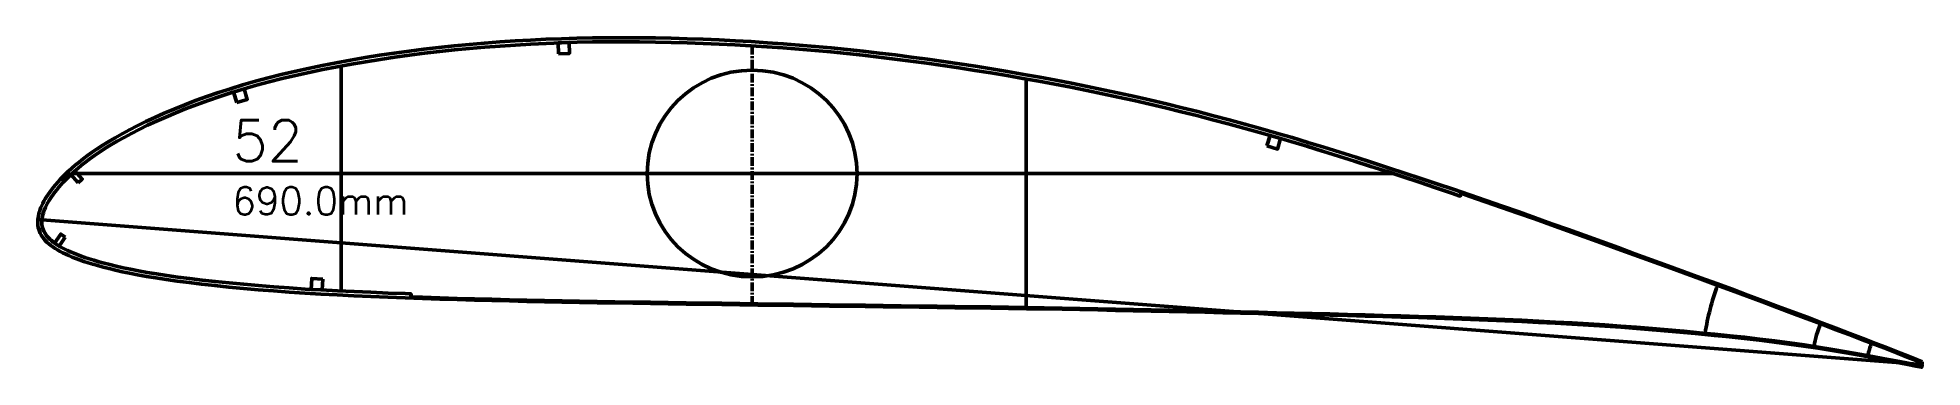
# Model space of a CAD drawing. Header units: metres. Extents: x -3 to 1074, y -15727 to -22.
# Drawn here: x -2 to 686, y -10571 to -10450 of the extents above; entities that cross this region are included whole.
import ezdxf
from ezdxf.enums import TextEntityAlignment as Align

# ---------------------------------------------------------------- set-up
doc = ezdxf.new("R2010")
doc.units = ezdxf.units.M
doc.linetypes.add('CENTER', pattern=[5.08, 3.175, -0.635, 0.635, -0.635])
for name, color, linetype, lineweight in [('FoilLayer', 7, 'Continuous', 50), ('StringerLayer', 7, 'Continuous', 50), ('SubLayer', 7, 'Continuous', 50), ('TextLayer', 7, 'Continuous', 50)]:
    doc.layers.add(name, color=color, linetype=linetype, lineweight=lineweight)
doc.styles.add('MSゴシック', font='romans')

msp = doc.modelspace()

# ---------------------------------------------------------------- texts
at = {"layer": 'TextLayer', "style": 'MSゴシック'}
msp.add_text('52', height=15, dxfattribs=at).set_placement((69, -10500), align=Align.BOTTOM_LEFT)
msp.add_text('690.0mm', height=10, dxfattribs=at).set_placement((69, -10505), align=Align.TOP_LEFT)

# ---------------------------------------------------------------- linework, layer by layer
at = {"layer": 'FoilLayer'}
for points in [[(685.99, -10568.67), (683.93, -10567.83), (680.63, -10566.55), (677.06, -10565.14), (673.15, -10563.62), (668.89, -10561.99), (664.31, -10560.25), (659.46, -10558.39), (654.39, -10556.45), (649.17, -10554.46), (643.9, -10552.47), (638.59, -10550.51), (633.2, -10548.47), (627.75, -10546.4), (622.2, -10544.34), (616.57, -10542.26), (610.84, -10540.16), (605, -10538.02), (599.06, -10535.85), (593.06, -10533.65), (587.02, -10531.45), (580.96, -10529.24), (574.89, -10527.03), (568.83, -10524.83), (562.77, -10522.64), (556.71, -10520.46), (550.66, -10518.3), (544.64, -10516.15), (538.64, -10514.02), (532.65, -10511.92), (526.67, -10509.84), (520.7, -10507.78), (514.74, -10505.74), (508.8, -10503.73), (502.87, -10501.75), (496.94, -10499.79), (491.01, -10497.86), (485.09, -10495.94), (479.18, -10494.05), (473.3, -10492.19), (467.47, -10490.37), (461.67, -10488.6), (455.9, -10486.87), (450.14, -10485.19), (444.4, -10483.55), (438.66, -10481.94), (432.93, -10480.38), (427.21, -10478.87), (421.49, -10477.39), (415.76, -10475.96), (410.03, -10474.57), (404.28, -10473.22), (398.52, -10471.9), (392.75, -10470.63), (386.97, -10469.39), (381.19, -10468.19), (375.39, -10467.03), (369.58, -10465.91), (363.75, -10464.82), (357.9, -10463.77), (352.04, -10462.76), (346.17, -10461.78), (340.31, -10460.83), (334.44, -10459.92), (328.58, -10459.06), (322.72, -10458.23), (316.86, -10457.44), (311.01, -10456.69), (305.16, -10455.99), (299.31, -10455.32), (293.47, -10454.7), (287.63, -10454.11), (281.78, -10453.58), (275.94, -10453.08), (270.1, -10452.62), (264.26, -10452.21), (258.41, -10451.84), (252.56, -10451.51), (246.72, -10451.22), (240.88, -10450.98), (235.06, -10450.77), (229.24, -10450.62), (223.43, -10450.5), (217.63, -10450.42), (211.86, -10450.39), (206.13, -10450.4), (200.43, -10450.46), (194.76, -10450.58), (189.11, -10450.75), (183.47, -10450.98), (177.84, -10451.25), (172.21, -10451.58), (166.61, -10451.96), (161.02, -10452.38), (155.45, -10452.86), (149.91, -10453.39), (144.4, -10453.97), (138.92, -10454.61), (133.48, -10455.29), (128.08, -10456.03), (122.73, -10456.83), (117.42, -10457.68), (112.15, -10458.59), (106.92, -10459.56), (101.76, -10460.56), (96.68, -10461.61), (91.71, -10462.7), (86.84, -10463.85), (82.06, -10465.06), (77.38, -10466.32), (72.79, -10467.64), (68.3, -10469.01), (63.93, -10470.43), (59.67, -10471.89), (55.55, -10473.38), (51.56, -10474.9), (47.73, -10476.44), (44.08, -10477.97), (40.61, -10479.5), (37.34, -10481.02), (34.26, -10482.52), (31.38, -10484.01), (28.68, -10485.46), (26.17, -10486.89), (23.83, -10488.28), (21.66, -10489.63), (19.64, -10490.93), (17.78, -10492.2), (16.05, -10493.44), (14.46, -10494.64), (12.98, -10495.82), (11.6, -10496.95), (10.33, -10498.06), (9.15, -10499.13), (8.05, -10500.17), (7.03, -10501.18), (6.09, -10502.17), (5.21, -10503.13), (4.4, -10504.07), (3.65, -10504.98), (2.95, -10505.88), (2.3, -10506.75), (1.71, -10507.61), (1.16, -10508.45), (0.64, -10509.27), (0.18, -10510.07), (-0.23, -10510.87), (-0.6, -10511.65), (-0.95, -10512.42), (-1.24, -10513.17), (-1.48, -10513.92), (-1.68, -10514.66), (-1.85, -10515.39), (-1.97, -10516.1), (-2.06, -10516.81), (-2.1, -10517.5), (-2.1, -10518.21), (-2.04, -10518.92), (-1.91, -10519.64), (-1.73, -10520.35), (-1.48, -10521.06), (-1.17, -10521.76), (-0.8, -10522.45), (-0.37, -10523.12), (0.13, -10523.77), (0.68, -10524.41), (1.28, -10525.03), (1.94, -10525.64), (2.66, -10526.23), (3.43, -10526.8), (4.26, -10527.35), (5.15, -10527.89), (6.09, -10528.42), (7.11, -10528.93), (8.18, -10529.44), (9.32, -10529.96), (10.54, -10530.47), (11.84, -10530.99), (13.22, -10531.51), (14.7, -10532.04), (16.28, -10532.56), (17.99, -10533.08), (19.82, -10533.61), (21.8, -10534.16), (23.94, -10534.71), (26.25, -10535.27), (28.74, -10535.84), (31.45, -10536.41), (34.39, -10536.98), (37.59, -10537.54), (41.06, -10538.11), (44.81, -10538.68), (48.84, -10539.26), (53.15, -10539.82), (57.74, -10540.37), (62.59, -10540.9), (67.68, -10541.41), (72.99, -10541.91), (78.44, -10542.4), (84, -10542.86), (89.66, -10543.27), (95.42, -10543.64), (101.3, -10543.97), (107.29, -10544.29), (113.36, -10544.58), (119.52, -10544.84), (125.75, -10545.1), (132.04, -10545.34), (138.36, -10545.58), (144.68, -10545.8), (151.01, -10546.01), (157.34, -10546.19), (163.71, -10546.36), (170.11, -10546.52), (176.52, -10546.67), (182.92, -10546.82), (189.32, -10546.95), (195.73, -10547.06), (202.17, -10547.15), (208.64, -10547.24), (215.13, -10547.34), (221.62, -10547.44), (228.13, -10547.54), (234.65, -10547.62), (241.19, -10547.71), (247.73, -10547.8), (254.27, -10547.89), (260.82, -10547.99), (267.36, -10548.08), (273.9, -10548.18), (280.44, -10548.26), (286.99, -10548.35), (293.53, -10548.44), (300.07, -10548.53), (306.62, -10548.62), (313.16, -10548.71), (319.7, -10548.8), (326.25, -10548.89), (332.79, -10548.97), (339.32, -10549.05), (345.85, -10549.14), (352.37, -10549.24), (358.89, -10549.34), (365.41, -10549.44), (371.92, -10549.55), (378.42, -10549.67), (384.91, -10549.79), (391.41, -10549.93), (397.92, -10550.07), (404.45, -10550.22), (410.98, -10550.36), (417.51, -10550.5), (424.04, -10550.64), (430.57, -10550.78), (437.09, -10550.93), (443.61, -10551.08), (450.14, -10551.24), (456.65, -10551.39), (463.16, -10551.54), (469.64, -10551.69), (476.12, -10551.86), (482.59, -10552.04), (489.07, -10552.23), (495.55, -10552.41), (501.99, -10552.6), (508.39, -10552.79), (514.73, -10553), (521.06, -10553.23), (527.35, -10553.47), (533.59, -10553.72), (539.75, -10553.99), (545.88, -10554.31), (552, -10554.64), (558.1, -10555), (564.14, -10555.34), (570.07, -10555.69), (575.87, -10556.1), (581.66, -10556.57), (587.45, -10557.05), (593.18, -10557.5), (598.83, -10558), (604.45, -10558.56), (610.06, -10559.12), (615.61, -10559.65), (621.08, -10560.21), (626.52, -10560.86), (631.99, -10561.57), (637.44, -10562.27), (642.73, -10562.97), (647.92, -10563.78), (653.08, -10564.63), (658.15, -10565.5), (663.04, -10566.35), (667.69, -10567.2), (672.1, -10568.03), (676.23, -10568.81), (680.07, -10569.56), (683.6, -10570.27), (685.78, -10570.73)], [(685.82, -10569.08), (683.77, -10568.25), (680.47, -10566.97), (676.89, -10565.56), (672.99, -10564.04), (668.73, -10562.41), (664.15, -10560.67), (659.3, -10558.81), (654.23, -10556.87), (649.01, -10554.88), (643.74, -10552.89), (638.43, -10550.93), (633.04, -10548.89), (627.59, -10546.82), (622.05, -10544.76), (616.41, -10542.68), (610.68, -10540.58), (604.84, -10538.44), (598.91, -10536.27), (592.91, -10534.08), (586.87, -10531.87), (580.8, -10529.66), (574.74, -10527.45), (568.68, -10525.25), (562.61, -10523.06), (556.56, -10520.89), (550.51, -10518.72), (544.49, -10516.57), (538.49, -10514.45), (532.5, -10512.35), (526.52, -10510.27), (520.55, -10508.21), (517.6, -10507.2), (517.26, -10508.19), (514.26, -10507.16), (508.33, -10505.16), (502.4, -10503.17), (496.48, -10501.22), (490.55, -10499.28), (484.63, -10497.37), (478.72, -10495.48), (472.86, -10493.62), (467.03, -10491.81), (461.24, -10490.04), (455.48, -10488.31), (449.73, -10486.63), (444, -10484.99), (438.27, -10483.39), (432.55, -10481.83), (426.83, -10480.32), (421.12, -10478.85), (415.41, -10477.42), (409.68, -10476.03), (403.95, -10474.68), (398.2, -10473.37), (392.44, -10472.09), (386.67, -10470.86), (380.89, -10469.66), (375.11, -10468.5), (369.3, -10467.38), (363.48, -10466.3), (357.64, -10465.25), (351.79, -10464.24), (345.93, -10463.26), (340.08, -10462.31), (334.22, -10461.41), (328.37, -10460.54), (322.52, -10459.71), (316.67, -10458.93), (310.83, -10458.18), (304.99, -10457.48), (299.15, -10456.81), (293.32, -10456.19), (287.49, -10455.61), (281.66, -10455.07), (275.83, -10454.57), (270, -10454.12), (264.16, -10453.71), (258.32, -10453.34), (252.49, -10453.01), (246.66, -10452.72), (240.83, -10452.48), (235.02, -10452.27), (229.21, -10452.12), (223.41, -10452), (217.62, -10451.92), (211.87, -10451.89), (206.14, -10451.9), (200.46, -10451.96), (194.81, -10452.08), (189.17, -10452.25), (183.55, -10452.47), (177.92, -10452.75), (172.31, -10453.07), (166.72, -10453.45), (161.15, -10453.88), (155.59, -10454.36), (150.07, -10454.88), (144.57, -10455.46), (139.11, -10456.1), (133.69, -10456.78), (128.3, -10457.52), (122.97, -10458.31), (117.68, -10459.16), (112.43, -10460.07), (107.21, -10461.03), (102.06, -10462.03), (97.01, -10463.07), (92.05, -10464.16), (87.2, -10465.31), (82.45, -10466.51), (77.79, -10467.76), (73.23, -10469.08), (68.77, -10470.44), (64.41, -10471.85), (60.18, -10473.3), (56.08, -10474.78), (52.12, -10476.3), (48.32, -10477.82), (44.68, -10479.35), (41.24, -10480.86), (38, -10482.37), (34.95, -10483.86), (32.09, -10485.33), (29.42, -10486.77), (26.93, -10488.18), (24.62, -10489.55), (22.47, -10490.88), (20.49, -10492.17), (18.65, -10493.42), (16.95, -10494.64), (15.39, -10495.82), (13.93, -10496.97), (12.59, -10498.09), (11.34, -10499.17), (10.18, -10500.21), (9.11, -10501.23), (8.12, -10502.22), (7.2, -10503.17), (6.35, -10504.11), (5.56, -10505.02), (4.83, -10505.91), (4.16, -10506.77), (3.54, -10507.61), (2.96, -10508.44), (2.43, -10509.25), (1.95, -10510.01), (1.52, -10510.75), (1.13, -10511.52), (0.77, -10512.27), (0.45, -10512.96), (0.19, -10513.63), (-0.03, -10514.31), (-0.22, -10515), (-0.37, -10515.65), (-0.48, -10516.28), (-0.56, -10516.92), (-0.6, -10517.5), (-0.6, -10518.08), (-0.56, -10518.66), (-0.46, -10519.26), (-0.31, -10519.85), (-0.1, -10520.45), (0.15, -10521.05), (0.46, -10521.64), (0.83, -10522.22), (1.26, -10522.79), (1.75, -10523.36), (2.3, -10523.93), (2.9, -10524.48), (3.55, -10525.02), (4.26, -10525.55), (5.03, -10526.07), (5.87, -10526.58), (6.78, -10527.08), (7.75, -10527.58), (8.79, -10528.07), (9.91, -10528.57), (11.1, -10529.08), (12.37, -10529.59), (13.72, -10530.1), (15.17, -10530.61), (16.73, -10531.13), (18.41, -10531.64), (20.22, -10532.17), (22.18, -10532.7), (24.29, -10533.25), (26.58, -10533.81), (29.05, -10534.38), (31.74, -10534.94), (34.65, -10535.5), (37.83, -10536.06), (41.28, -10536.63), (45.02, -10537.2), (49.04, -10537.77), (53.33, -10538.33), (57.9, -10538.88), (62.74, -10539.4), (67.83, -10539.92), (73.12, -10540.42), (78.56, -10540.91), (84.11, -10541.36), (89.75, -10541.77), (95.5, -10542.14), (101.37, -10542.48), (107.36, -10542.79), (113.43, -10543.08), (119.58, -10543.35), (125.8, -10543.6), (132.09, -10543.84), (134.2, -10543.92), (134.17, -10544.97), (138.37, -10545.13), (144.7, -10545.35), (151.02, -10545.56), (157.35, -10545.74), (163.72, -10545.91), (170.12, -10546.07), (176.53, -10546.22), (182.93, -10546.37), (189.33, -10546.5), (195.74, -10546.61), (202.18, -10546.7), (208.65, -10546.79), (215.13, -10546.89), (221.63, -10546.99), (228.14, -10547.09), (234.66, -10547.17), (241.19, -10547.26), (247.74, -10547.35), (254.28, -10547.44), (260.83, -10547.54), (267.37, -10547.63), (273.91, -10547.73), (280.45, -10547.81), (286.99, -10547.9), (293.54, -10547.99), (300.08, -10548.08), (306.63, -10548.17), (313.17, -10548.26), (319.71, -10548.35), (326.25, -10548.44), (332.79, -10548.52), (339.33, -10548.6), (345.85, -10548.69), (352.38, -10548.79), (358.9, -10548.89), (365.41, -10548.99), (371.92, -10549.1), (378.43, -10549.22), (384.92, -10549.34), (391.42, -10549.48), (397.93, -10549.62), (404.46, -10549.77), (410.99, -10549.91), (417.52, -10550.05), (424.05, -10550.19), (430.58, -10550.33), (437.1, -10550.48), (443.63, -10550.63), (450.15, -10550.79), (456.66, -10550.94), (463.17, -10551.09), (469.65, -10551.24), (476.13, -10551.41), (482.6, -10551.59), (489.09, -10551.78), (495.56, -10551.96), (502, -10552.15), (508.4, -10552.34), (514.75, -10552.55), (521.08, -10552.78), (527.37, -10553.02), (533.61, -10553.27), (539.77, -10553.55), (545.91, -10553.86), (552.03, -10554.2), (558.13, -10554.55), (564.17, -10554.89), (570.1, -10555.25), (575.91, -10555.65), (581.7, -10556.12), (587.49, -10556.6), (593.22, -10557.06), (598.87, -10557.55), (604.5, -10558.12), (610.1, -10558.68), (615.66, -10559.2), (621.13, -10559.76), (626.57, -10560.42), (632.05, -10561.12), (637.49, -10561.82), (642.8, -10562.53), (648, -10563.33), (653.16, -10564.19), (658.22, -10565.06), (663.12, -10565.91), (667.78, -10566.76), (672.18, -10567.59), (676.32, -10568.37), (680.16, -10569.12), (683.69, -10569.83), (685.88, -10570.29)]]:
    msp.add_lwpolyline(points, close=True, dxfattribs=at)
at = {"layer": 'StringerLayer'}
for points in [[(188.05, -10456.28), (192.04, -10456.16), (191.92, -10452.16), (187.92, -10452.29), (188.05, -10456.28)], [(70.58, -10474.07), (74.4, -10472.9), (73.24, -10469.07), (69.41, -10470.24), (70.58, -10474.07)], [(446.73, -10489.92), (450.57, -10491.04), (451.7, -10487.21), (447.86, -10486.08), (446.73, -10489.92)], [(12.67, -10503.35), (14.16, -10502.01), (11.47, -10499.05), (9.99, -10500.39), (12.67, -10503.35)], [(7.95, -10523.21), (6.29, -10522.1), (4.06, -10525.42), (5.73, -10526.53), (7.95, -10523.21)], [(101.97, -10538.5), (97.98, -10538.28), (97.75, -10542.27), (101.75, -10542.5), (101.97, -10538.5)]]:
    msp.add_lwpolyline(points, dxfattribs=at)
at = {"layer": 'SubLayer', "linetype": 'CENTER'}
msp.add_line((258.75, -10453.37), (258.75, -10547.51), dxfattribs=at)
at = {"layer": 'SubLayer'}
for p, q in [((108.75, -10460.75), (108.75, -10542.85)), ((358.75, -10465.45), (358.75, -10548.89)), ((492.75, -10500), (10.42, -10500)), ((-2.05, -10516.76), (685.91, -10569.7))]:
    msp.add_line(p, q, dxfattribs=at)
for radius, start, end in [(80, 158.83295, 171.83458), (40, 158.12735, 170.49436), (20, 157.15399, 170.6886)]:
    msp.add_arc((685.91, -10569.7), radius, start, end, dxfattribs=at)
msp.add_ellipse((258.75, -10500), major_axis=(38.33, 0), ratio=0.984658, dxfattribs=at)

msp.set_redraw_order([(e.dxf.handle, doc.entitydb.next_handle()) for e in msp.query("TEXT MTEXT ATTDEF DIMENSION ARC_DIMENSION")])  # texts and dimensions are drawn at this point

doc.saveas('drawing.dxf')
